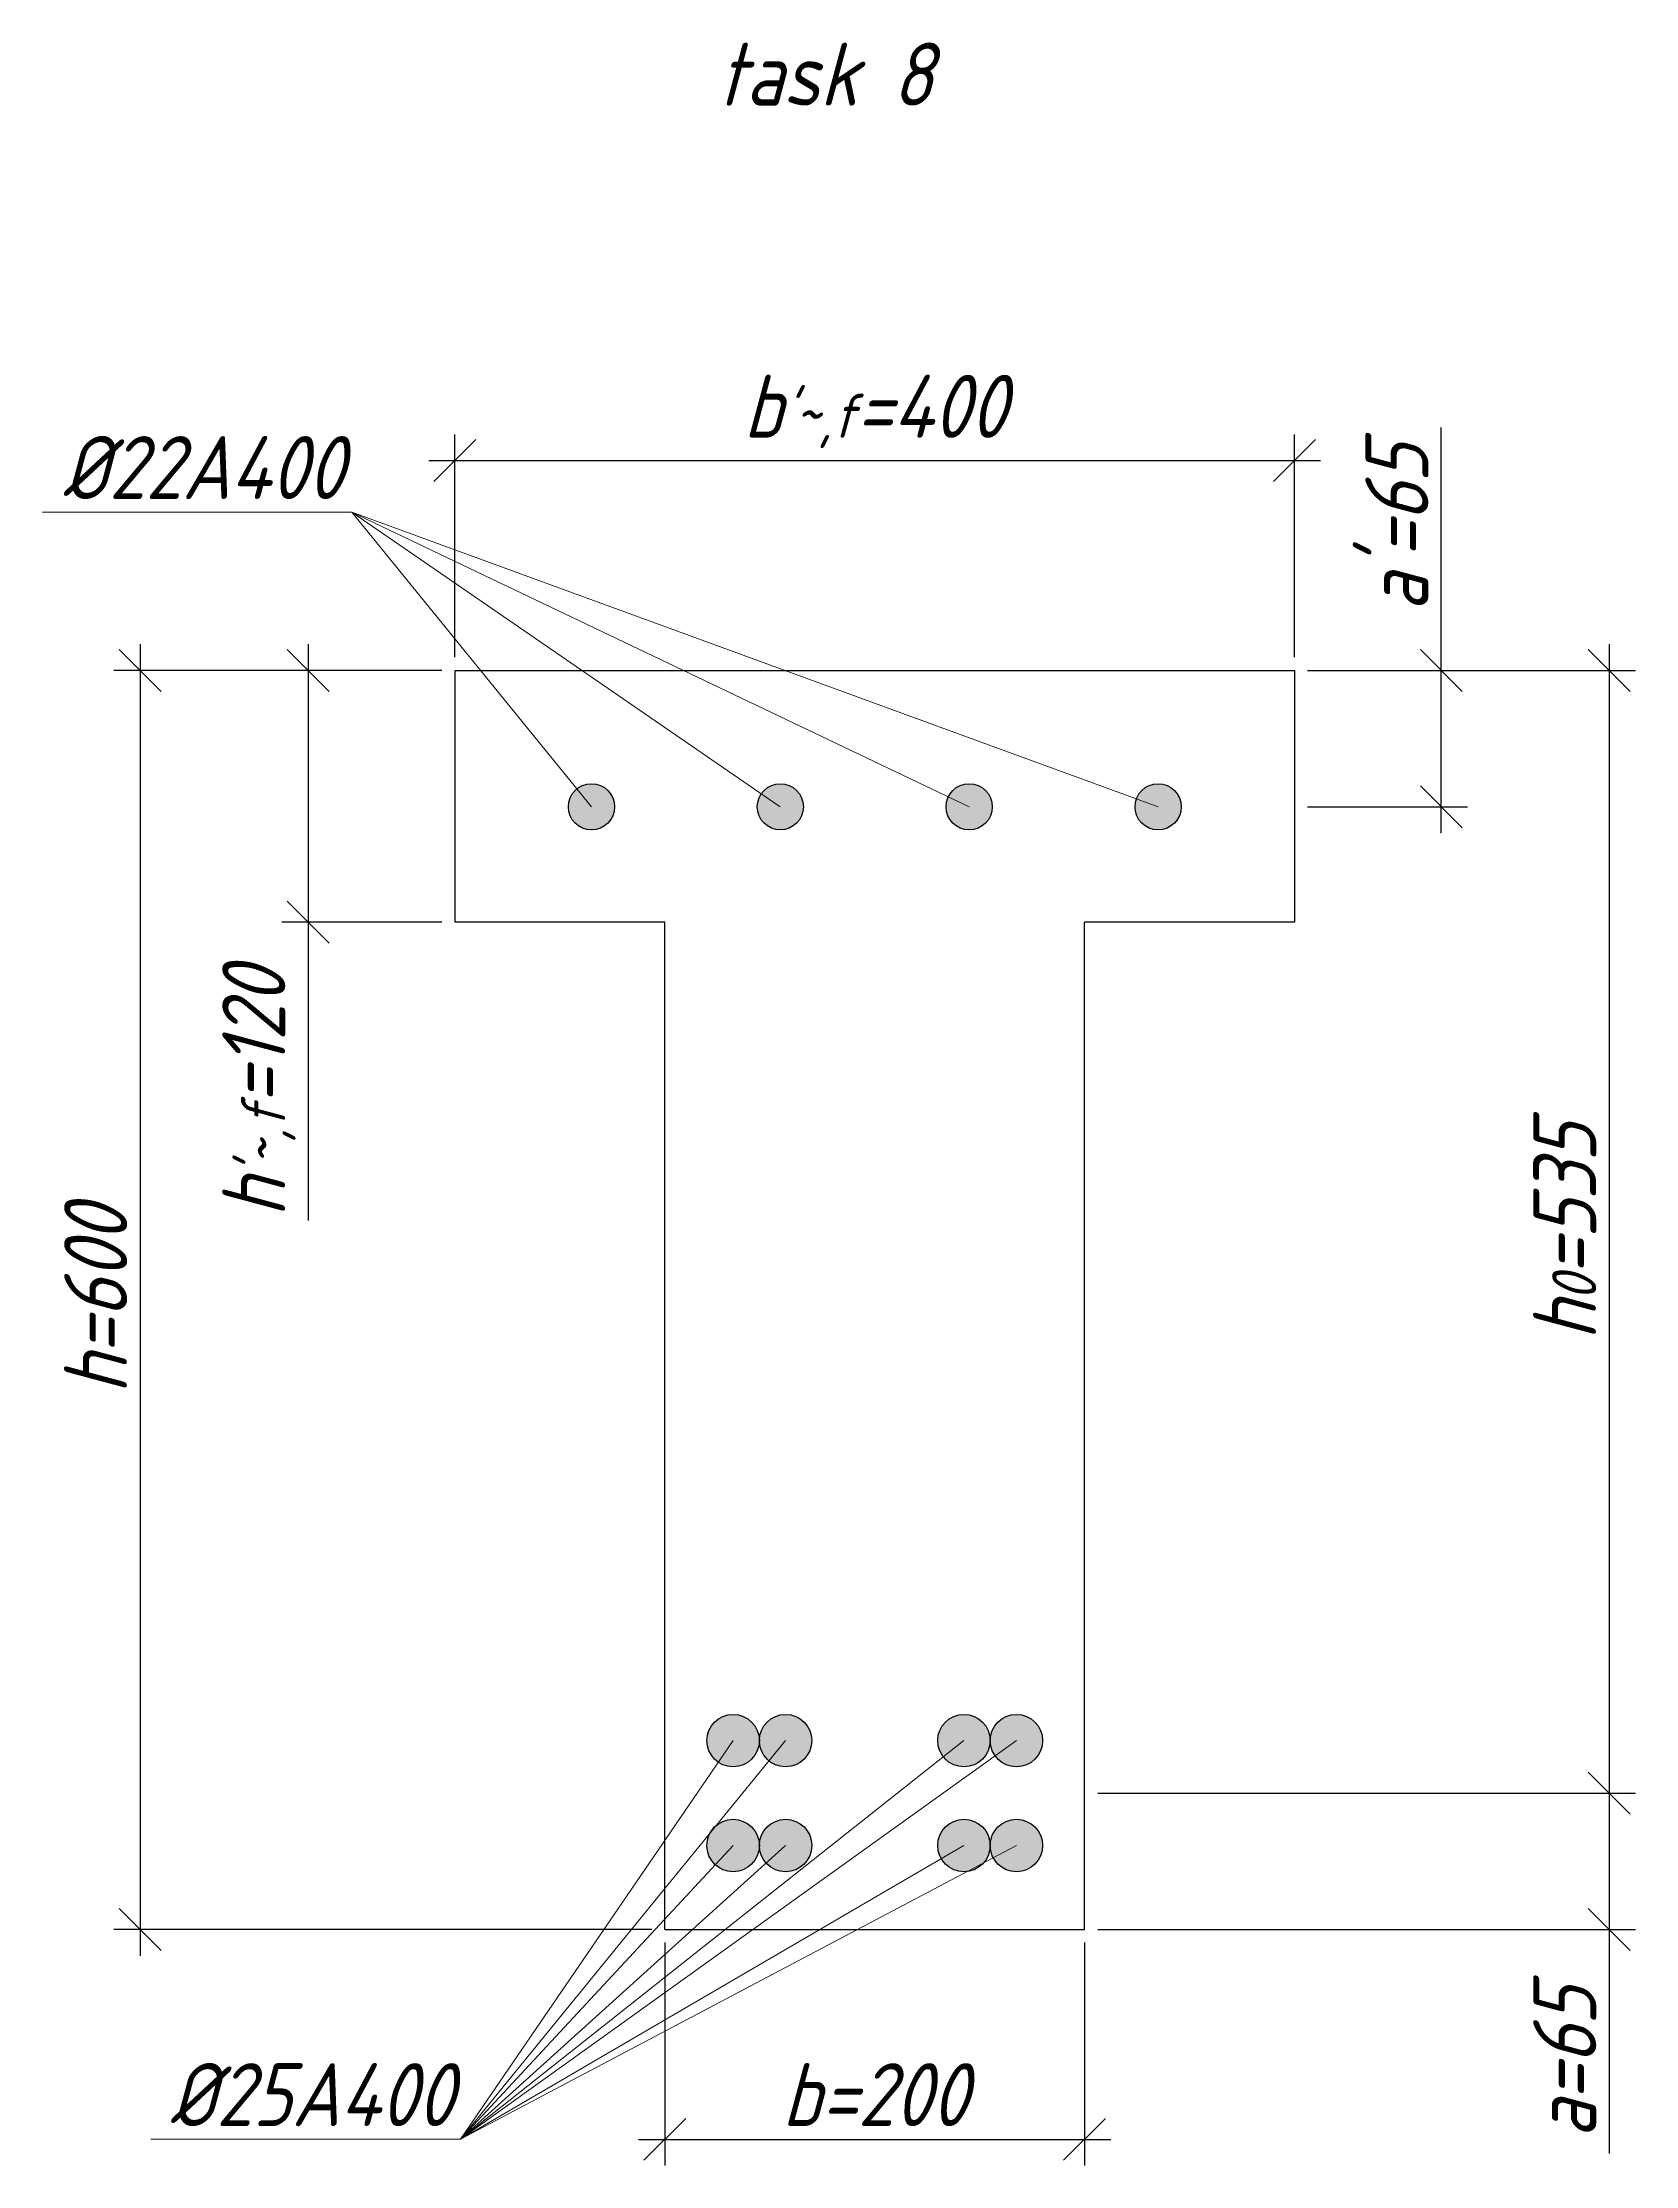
# Model space of a CAD drawing. Header units: millimetres. Extents: x -180 to 58926, y -10791 to 13515.
# Drawn here: x 6441 to 7200, y -3435 to -2423 of the extents above; entities that cross this region are included whole.
import ezdxf

# ---------------------------------------------------------------- set-up
doc = ezdxf.new("R2010")
doc.units = ezdxf.units.MM
for name, color, linetype, lineweight in [('basic', 95, 'Continuous', 30), ('size', 45, 'Continuous', 20), ('text', 13, 'Continuous', 20), ('thin', 153, 'Continuous', 18)]:
    doc.layers.add(name, color=color, linetype=linetype, lineweight=lineweight)
doc.styles.add('Structures', font='isocpeur.ttf', dxfattribs={"width": 0.85, "oblique": 15})
doc.dimstyles.new('Structures', dxfattribs={"dimtxt": 3, "dimasz": 2, "dimexe": 1.25, "dimexo": 0.625, "dimtad": 1, "dimtxsty": 'Structures', "dimblk": 'OBLIQUE', "dimcen": 2.5, "dimdle": 1.25, "dimadec": 0, "dimazin": 0, "dimtfac": 1, "dimtmove": 0, "dimatfit": 3, "dimfxl": 1, "dimarcsym": 0})

msp = doc.modelspace()

# ---------------------------------------------------------------- texts
at = {"layer": 'text', "char_height": 30, "width": 137.52879, "attachment_point": 5, "style": 'Structures'}
for s, insert in [('task 8', (6813.865, -2438.054)), ('%%C22A400', (6517.361, -2625.563)), ('%%C25A400', (6569.038, -3400.918))]:
    msp.add_mtext(s, dxfattribs=dict(at, insert=insert))

# ---------------------------------------------------------------- blocks, each defined once
blk = doc.blocks.new('_Oblique')
at = {"color": 0, "linetype": 'ByBlock', "lineweight": -2}
blk.add_line((-0.5, -0.5), (0.5, 0.5), dxfattribs=at)
blk = doc.blocks.new('*D170')
at = {"layer": 'Defpoints', "color": 0, "transparency": 16777216}
for p in [(6737.4, -3322.2), (6937.4, -3322.2), (6937.4, -3422.2)]:
    blk.add_point(p, dxfattribs=at)
at = {"layer": 'size', "color": 0, "lineweight": -2, "transparency": 16777216}
for p, q in [((6737.4, -3328.4), (6737.4, -3434.7)), ((6937.4, -3328.4), (6937.4, -3434.7)), ((6724.9, -3422.2), (6949.9, -3422.2))]:
    blk.add_line(p, q, dxfattribs=at)
at = {"layer": 'size', "color": 0, "lineweight": -2, "transparency": 16777216, "xscale": 20, "yscale": 20, "zscale": 20, "rotation": 180}
blk.add_blockref('_Oblique', (6737.4, -3422.2), dxfattribs=at)
at = {"layer": 'size', "color": 0, "lineweight": -2, "transparency": 16777216, "xscale": 20, "yscale": 20, "zscale": 20}
blk.add_blockref('_Oblique', (6937.4, -3422.2), dxfattribs=at)
at = {"layer": 'size', "color": 0, "transparency": 16777216, "insert": (6837.4, -3400.9), "char_height": 30, "attachment_point": 5, "style": 'Structures'}
blk.add_mtext('b=200', dxfattribs=at)
blk = doc.blocks.new('*D171')
at = {"layer": 'Defpoints', "color": 0, "transparency": 16777216}
for p in [(7037.4, -2622.2), (6637.4, -2722.2), (7037.4, -2722.2)]:
    blk.add_point(p, dxfattribs=at)
at = {"layer": 'size', "color": 0, "lineweight": -2, "transparency": 16777216}
for p, q in [((6637.4, -2715.9), (6637.4, -2609.7)), ((7037.4, -2715.9), (7037.4, -2609.7)), ((6624.9, -2622.2), (7049.9, -2622.2))]:
    blk.add_line(p, q, dxfattribs=at)
at = {"layer": 'size', "color": 0, "lineweight": -2, "transparency": 16777216, "xscale": 20, "yscale": 20, "zscale": 20, "rotation": 180}
blk.add_blockref('_Oblique', (6637.4, -2622.2), dxfattribs=at)
at = {"layer": 'size', "color": 0, "lineweight": -2, "transparency": 16777216, "xscale": 20, "yscale": 20, "zscale": 20}
blk.add_blockref('_Oblique', (7037.4, -2622.2), dxfattribs=at)
at = {"layer": 'size', "color": 0, "transparency": 16777216, "insert": (6837.4, -2598.8), "char_height": 30, "attachment_point": 5, "style": 'Structures'}
blk.add_mtext("b{\\H0.7x;\\S'~,f;}=400", dxfattribs=at)
blk = doc.blocks.new('*D172')
at = {"layer": 'Defpoints', "color": 0, "transparency": 16777216}
for p in [(7037.4, -2722.2), (7107.4, -2722.2), (7037.4, -2787.2)]:
    blk.add_point(p, dxfattribs=at)
at = {"layer": 'size', "color": 0, "lineweight": -2, "transparency": 16777216}
for p, q in [((7107.4, -2722.2), (7107.4, -2606.4)), ((7043.7, -2722.2), (7119.9, -2722.2)), ((7107.4, -2799.7), (7107.4, -2722.2)), ((7043.7, -2787.2), (7119.9, -2787.2))]:
    blk.add_line(p, q, dxfattribs=at)
at = {"layer": 'size', "color": 0, "lineweight": -2, "transparency": 16777216, "xscale": 20, "yscale": 20, "zscale": 20}
for p, rotation in [((7107.4, -2722.2), 90), ((7107.4, -2787.2), 270)]:
    blk.add_blockref('_Oblique', p, dxfattribs=dict(at, rotation=rotation))
at = {"layer": 'size', "color": 0, "transparency": 16777216, "insert": (7086.2, -2654.3), "char_height": 30, "attachment_point": 5, "rotation": 90, "style": 'Structures'}
blk.add_mtext("a'=65", dxfattribs=at)
blk = doc.blocks.new('*D173')
at = {"layer": 'Defpoints', "color": 0, "transparency": 16777216}
for p in [(7037.4, -2722.2), (6937.4, -3257.2), (7187.4, -3257.2)]:
    blk.add_point(p, dxfattribs=at)
at = {"layer": 'size', "color": 0, "lineweight": -2, "transparency": 16777216}
for p, q in [((7187.4, -2709.7), (7187.4, -3269.7)), ((7043.7, -2722.2), (7199.9, -2722.2)), ((6943.7, -3257.2), (7199.9, -3257.2))]:
    blk.add_line(p, q, dxfattribs=at)
at = {"layer": 'size', "color": 0, "lineweight": -2, "transparency": 16777216, "xscale": 20, "yscale": 20, "zscale": 20}
for p, rotation in [((7187.4, -2722.2), 90), ((7187.4, -3257.2), 270)]:
    blk.add_blockref('_Oblique', p, dxfattribs=dict(at, rotation=rotation))
at = {"layer": 'size', "color": 0, "transparency": 16777216, "insert": (7166.2, -2989.7), "char_height": 30, "attachment_point": 5, "rotation": 90, "style": 'Structures'}
blk.add_mtext('h{\\H0.7x;\\S^ 0;}=535', dxfattribs=at)
blk = doc.blocks.new('*D174')
at = {"layer": 'Defpoints', "color": 0, "transparency": 16777216}
for p in [(6937.4, -3257.2), (6937.4, -3322.2), (7187.4, -3322.2)]:
    blk.add_point(p, dxfattribs=at)
at = {"layer": 'size', "color": 0, "lineweight": -2, "transparency": 16777216}
for p, q in [((7187.4, -3244.7), (7187.4, -3322.2)), ((6943.7, -3257.2), (7199.9, -3257.2)), ((6943.7, -3322.2), (7199.9, -3322.2)), ((7187.4, -3322.2), (7187.4, -3429))]:
    blk.add_line(p, q, dxfattribs=at)
at = {"layer": 'size', "color": 0, "lineweight": -2, "transparency": 16777216, "xscale": 20, "yscale": 20, "zscale": 20}
for p, rotation in [((7187.4, -3257.2), 90), ((7187.4, -3322.2), 270)]:
    blk.add_blockref('_Oblique', p, dxfattribs=dict(at, rotation=rotation))
at = {"layer": 'size', "color": 0, "transparency": 16777216, "insert": (7166.2, -3385.6), "char_height": 30, "attachment_point": 5, "rotation": 90, "style": 'Structures'}
blk.add_mtext('a=65', dxfattribs=at)
blk = doc.blocks.new('*D175')
at = {"layer": 'Defpoints', "color": 0, "transparency": 16777216}
for p in [(6637.4, -2722.2), (6567.4, -2842.2), (6637.4, -2842.2)]:
    blk.add_point(p, dxfattribs=at)
at = {"layer": 'size', "color": 0, "lineweight": -2, "transparency": 16777216}
for p, q in [((6567.4, -2709.7), (6567.4, -2842.2)), ((6631.2, -2722.2), (6554.9, -2722.2)), ((6631.2, -2842.2), (6554.9, -2842.2)), ((6567.4, -2842.2), (6567.4, -2984.4))]:
    blk.add_line(p, q, dxfattribs=at)
at = {"layer": 'size', "color": 0, "lineweight": -2, "transparency": 16777216, "xscale": 20, "yscale": 20, "zscale": 20}
for p, rotation in [((6567.4, -2722.2), 90), ((6567.4, -2842.2), 270)]:
    blk.add_blockref('_Oblique', p, dxfattribs=dict(at, rotation=rotation))
at = {"layer": 'size', "color": 0, "transparency": 16777216, "insert": (6544, -2923.3), "char_height": 30, "attachment_point": 5, "rotation": 90, "style": 'Structures'}
blk.add_mtext("h{\\H0.7x;\\S'~,f;}=120", dxfattribs=at)
blk = doc.blocks.new('*D176')
at = {"layer": 'Defpoints', "color": 0, "transparency": 16777216}
for p in [(6637.4, -2722.2), (6487.4, -3322.2), (6737.4, -3322.2)]:
    blk.add_point(p, dxfattribs=at)
at = {"layer": 'size', "color": 0, "lineweight": -2, "transparency": 16777216}
for p, q in [((6487.4, -2709.7), (6487.4, -3334.7)), ((6631.2, -2722.2), (6474.9, -2722.2)), ((6731.2, -3322.2), (6474.9, -3322.2))]:
    blk.add_line(p, q, dxfattribs=at)
at = {"layer": 'size', "color": 0, "lineweight": -2, "transparency": 16777216, "xscale": 20, "yscale": 20, "zscale": 20}
for p, rotation in [((6487.4, -2722.2), 90), ((6487.4, -3322.2), 270)]:
    blk.add_blockref('_Oblique', p, dxfattribs=dict(at, rotation=rotation))
at = {"layer": 'size', "color": 0, "transparency": 16777216, "insert": (6466.2, -3022.2), "char_height": 30, "attachment_point": 5, "rotation": 90, "style": 'Structures'}
blk.add_mtext('h=600', dxfattribs=at)

# ---------------------------------------------------------------- dimensions: what is measured, and where the dimension line sits
at = {"layer": 'size'}
for base, p1, p2, text, picture, middle in [((7037.44, -2622.181), (6637.44, -2722.181), (7037.44, -2722.181), "b{\\H0.7x;\\S'~,f;}=<>", '*D171', (6837.44, -2598.781)), ((6937.44, -3422.181), (6737.44, -3322.181), (6937.44, -3322.181), 'b=<>', '*D170', (6837.44, -3400.931))]:
    dim = msp.add_linear_dim(base=base, p1=p1, p2=p2, text=text, dimstyle='Structures', dxfattribs=at)
    dim.commit()
    dim.dimension.update_dxf_attribs({"geometry": picture, "text_midpoint": middle})
for base, p1, p2, text, picture, middle in [((7107.44, -2722.181), (7037.44, -2787.181), (7037.44, -2722.181), "a'=<>", '*D172', (7086.19, -2654.299)), ((6487.44, -3322.181), (6637.44, -2722.181), (6737.44, -3322.181), 'h=<>', '*D176', (6466.19, -3022.181)), ((6567.44, -2842.181), (6637.44, -2722.181), (6637.44, -2842.181), "h{\\H0.7x;\\S'~,f;}=<>", '*D175', (6544.04, -2923.27)), ((7187.44, -3257.181), (7037.44, -2722.181), (6937.44, -3257.181), 'h{\\H0.7x;\\S^ 0;}=<>', '*D173', (7166.19, -2989.681)), ((7187.44, -3322.181), (6937.44, -3257.181), (6937.44, -3322.181), 'a=<>', '*D174', (7166.19, -3385.6))]:
    dim = msp.add_linear_dim(base=base, p1=p1, p2=p2, angle=90, text=text, dimstyle='Structures', dxfattribs=at)
    dim.commit()
    dim.dimension.update_dxf_attribs({"geometry": picture, "text_midpoint": middle})

# ---------------------------------------------------------------- hatches: boundary and pattern name
at = {"layer": 'basic'}
h = msp.add_hatch(color=256, dxfattribs=at)
h.dxf.hatch_style = 1
h.paths.add_polyline_path([(6713.44, -2787.181, 1), (6691.44, -2787.181, 1)])
h.paths.add_polyline_path([(6781.44, -2787.181, 1), (6803.44, -2787.181, 1)])
h.paths.add_polyline_path([(6871.44, -2787.181, 1), (6893.44, -2787.181, 1)])
h.paths.add_polyline_path([(6961.44, -2787.181, 1), (6983.44, -2787.181, 1)])
h = msp.add_hatch(color=256, dxfattribs=at)
h.dxf.hatch_style = 1
h.paths.add_polyline_path([(6757.44, -3232.181, 1), (6782.44, -3232.181, 1)])
h.paths.add_polyline_path([(6782.44, -3232.181, 1), (6807.44, -3232.181, 1)])
h.paths.add_polyline_path([(6757.44, -3282.181, 1), (6782.44, -3282.181, 1)])
h.paths.add_polyline_path([(6782.44, -3282.181, 1), (6807.44, -3282.181, 1)])
h.paths.add_polyline_path([(6867.44, -3282.181, 1), (6892.44, -3282.181, 1)])
h.paths.add_polyline_path([(6892.44, -3282.181, 1), (6917.44, -3282.181, 1)])
h.paths.add_polyline_path([(6892.44, -3232.181, 1), (6867.44, -3232.181, 1)])
h.paths.add_polyline_path([(6917.44, -3232.181, 1), (6892.44, -3232.181, 1)])

# ---------------------------------------------------------------- linework, layer by layer
for p, q in [((6637.44, -2722.181), (7037.44, -2722.181)), ((6637.44, -2842.181), (6637.44, -2722.181)), ((7037.44, -2722.181), (7037.44, -2842.181)), ((6737.44, -2842.181), (6637.44, -2842.181)), ((6737.44, -3322.181), (6737.44, -2842.181)), ((7037.44, -2842.181), (6937.44, -2842.181)), ((6937.44, -3322.181), (6937.44, -2842.181)), ((6737.44, -3322.181), (6937.44, -3322.181))]:
    msp.add_line(p, q, dxfattribs=at)
for centre, radius in [((6702.44, -2787.181), 11), ((6792.44, -2787.181), 11), ((6882.44, -2787.181), 11), ((6972.44, -2787.181), 11), ((6769.94, -3232.181), 12.5), ((6794.94, -3232.181), 12.5), ((6879.94, -3232.181), 12.5), ((6904.94, -3232.181), 12.5), ((6769.94, -3282.181), 12.5), ((6794.94, -3282.181), 12.5), ((6879.94, -3282.181), 12.5), ((6904.94, -3282.181), 12.5)]:
    msp.add_circle(centre, radius, dxfattribs=at)
at = {"layer": 'thin'}
for p, q in [((6588.293, -2646.826), (6440.857, -2646.826)), ((6588.293, -2646.826), (6702.44, -2787.181)), ((6588.293, -2646.826), (6792.44, -2787.181)), ((6882.44, -2787.181), (6588.293, -2646.826)), ((6588.293, -2646.826), (6972.44, -2787.181)), ((6769.94, -3232.181), (6639.97, -3422.181)), ((6639.97, -3422.181), (6794.94, -3232.181)), ((6879.94, -3232.181), (6639.97, -3422.181)), ((6904.94, -3232.181), (6639.97, -3422.181)), ((6769.94, -3282.181), (6639.97, -3422.181)), ((6639.97, -3422.181), (6794.94, -3282.181)), ((6639.97, -3422.181), (6879.94, -3282.181)), ((6904.94, -3282.181), (6639.97, -3422.181)), ((6639.97, -3422.181), (6492.535, -3422.181))]:
    msp.add_line(p, q, dxfattribs=at)

msp.set_redraw_order([(e.dxf.handle, doc.entitydb.next_handle()) for e in msp.query("TEXT MTEXT ATTDEF DIMENSION ARC_DIMENSION")])  # texts and dimensions are drawn at this point

doc.saveas('drawing.dxf')
